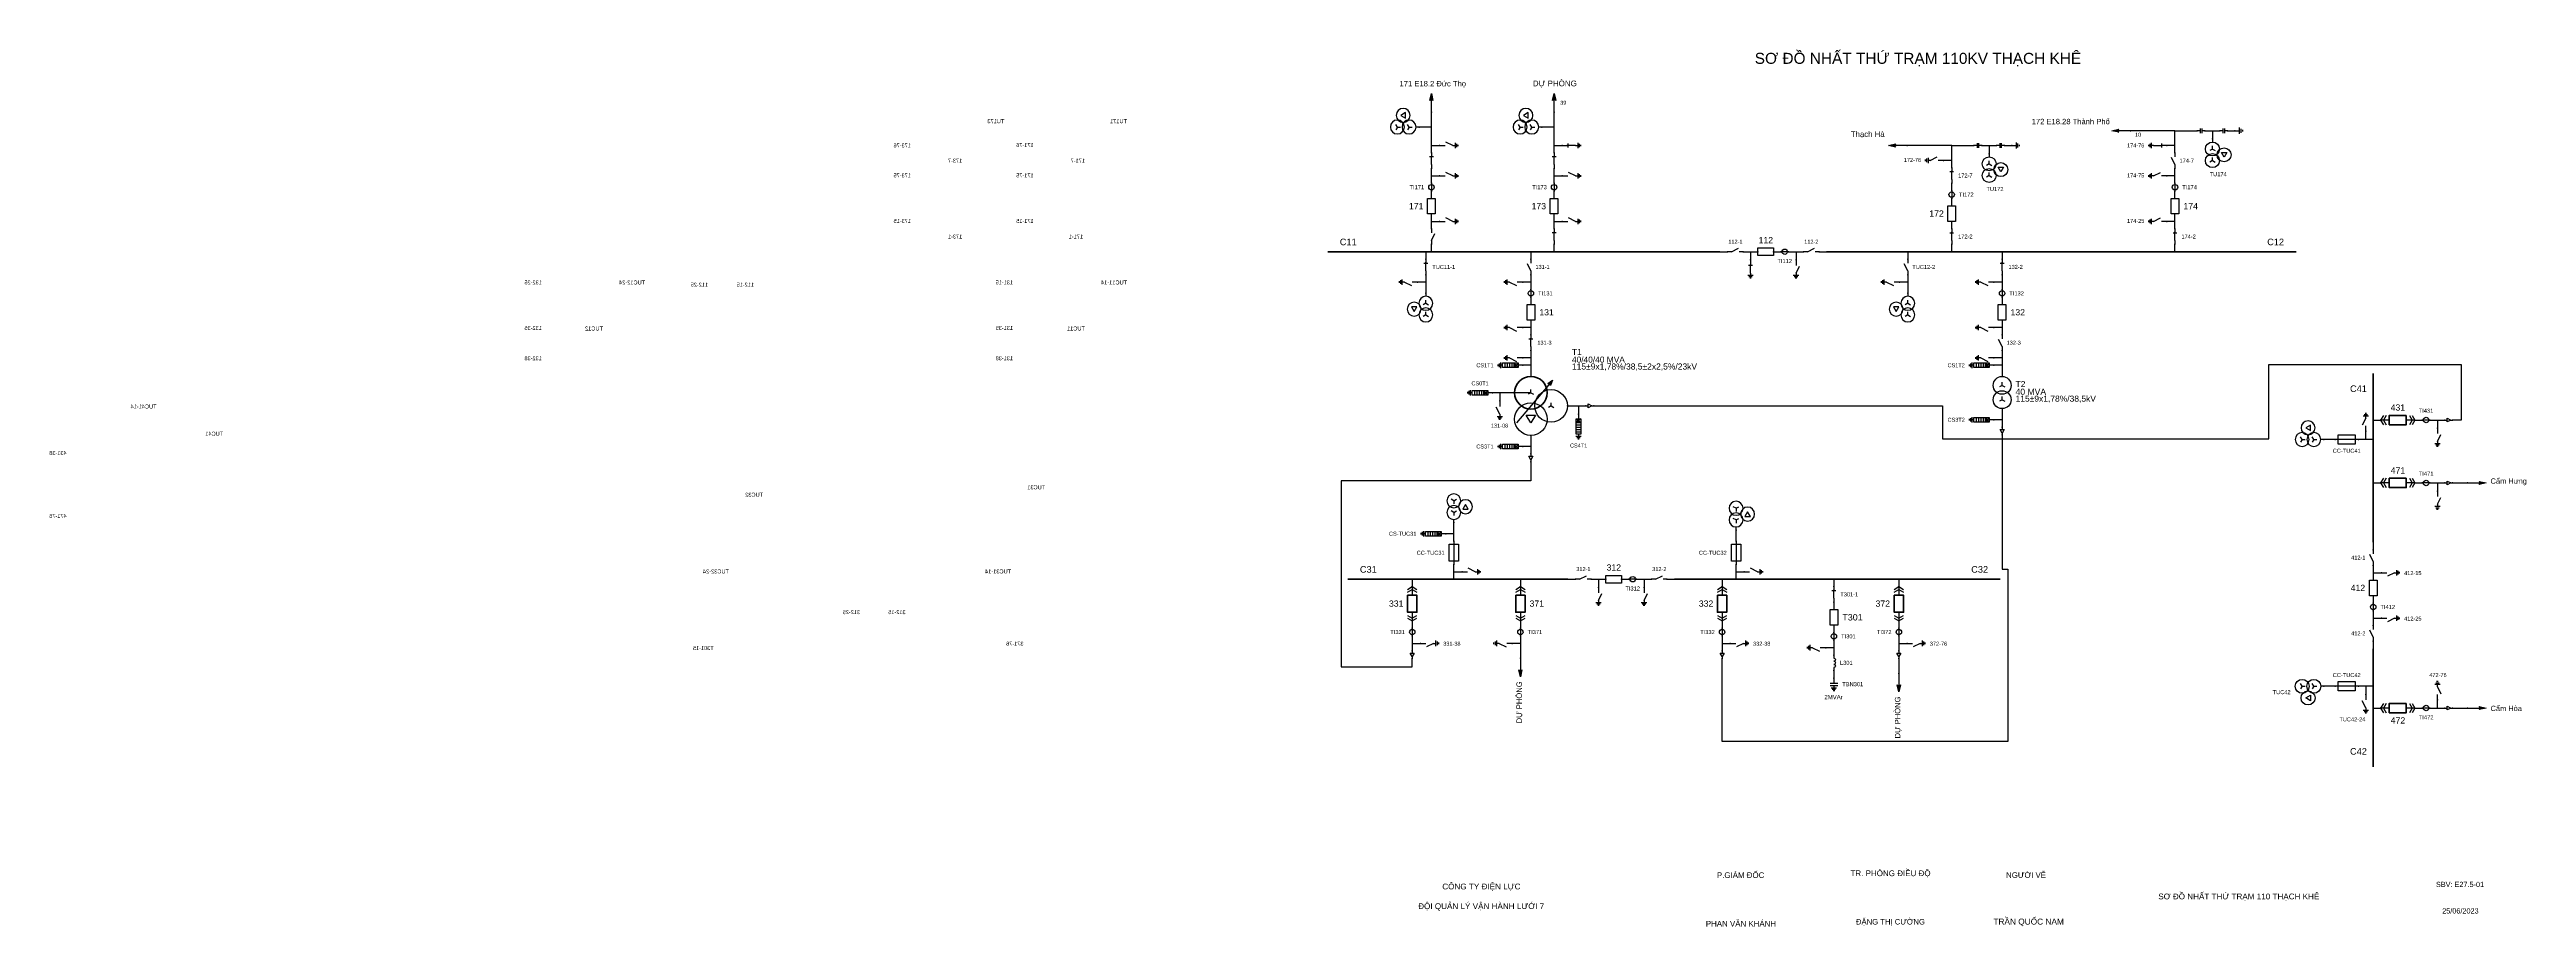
# Model space of a CAD drawing. Header units: millimetres. Extents: x -386 to 411, y 7 to 290.
import ezdxf

# ---------------------------------------------------------------- set-up
doc = ezdxf.new("R2010")
doc.units = ezdxf.units.MM
for name, color, linetype, lineweight in [('BUSBAR_110KV', 1, 'Continuous', 50), ('BUSBAR_22KV', 5, 'Continuous', 50), ('BUSBAR_35KV', 30, 'Continuous', 50), ('GROUND', 3, 'Continuous', 25), ('HV_110KV', 1, 'Continuous', 25), ('MV_22KV', 5, 'Continuous', 25), ('MV_35KV', 30, 'Continuous', 25)]:
    doc.layers.add(name, color=color, linetype=linetype, lineweight=lineweight)
doc.layers.add('SYM_PORTS', color=8, linetype='Continuous', plot=False)
doc.layers.add('TEXT', color=7, linetype='Continuous')
doc.styles.add('SLD_TEXT', font='arial.ttf')

# ---------------------------------------------------------------- blocks, each defined once
blk = doc.blocks.new('SYM_DISCONNECTOR_OPEN')
at = {"lineweight": 25}
for points in [[(0, -1.25), (-1.125, 1)], [(0, 2.5), (0, 1.25)], [(0, -1.25), (0, -2.5)]]:
    blk.add_lwpolyline(points, dxfattribs=at)
at = {"layer": 'SYM_PORTS'}
for p in [(0, 2.5), (0, -2.5)]:
    blk.add_point(p, dxfattribs=at)
blk.add_attdef('DEVICE_CODE', (1, -0.5), '', height=2)
blk = doc.blocks.new('SYM_EARTHING_SWITCH_OPEN')
at = {"lineweight": 25}
for points in [[(0, -1.25), (-1.125, 1)], [(0, 3), (0, 1.25)], [(-0.875, -2), (0.875, -2)], [(-0.5625, -2.4375), (0.5625, -2.4375)], [(-0.25, -2.875), (0.25, -2.875)], [(0, -1.25), (0, -2)]]:
    blk.add_lwpolyline(points, dxfattribs=at)
at = {"layer": 'SYM_PORTS'}
blk.add_point((0, 3), dxfattribs=at)
blk.add_attdef('DEVICE_CODE', (1.875, 0), '', height=2)
blk = doc.blocks.new('SYM_CIRCUIT_BREAKER')
at = {"lineweight": 25}
blk.add_lwpolyline([(-1.25, 2.5), (1.25, 2.5), (1.25, -2.5), (-1.25, -2.5)], close=True, dxfattribs=at)
at = {"layer": 'SYM_PORTS'}
for p in [(0, 2.5), (0, -2.5)]:
    blk.add_point(p, dxfattribs=at)
blk.add_attdef('DEVICE_CODE', (2.25, -0.5), '', height=2)
at = {"flags": 1}
blk.add_attdef('RATING', (2.25, -3.5), '', height=2, dxfattribs=at)
blk = doc.blocks.new('SYM_CURRENT_TRANSFORMER')
at = {"lineweight": 25}
blk.add_lwpolyline([(0, 1.25), (0, -1.25)], dxfattribs=at)
blk.add_circle((0, 0), 0.875, dxfattribs=at)
at = {"layer": 'SYM_PORTS'}
for p in [(0, 1.25), (0, -1.25)]:
    blk.add_point(p, dxfattribs=at)
blk.add_attdef('DEVICE_CODE', (1.875, -1.75), '', height=2)
at = {"flags": 1}
blk.add_attdef('RATIO', (1.875, -4.75), '', height=2, dxfattribs=at)
blk = doc.blocks.new('SYM_DISCONNECTOR_CLOSED')
at = {"lineweight": 25}
for points in [[(-0.625, 1.25), (0.625, 1.25)], [(0, 2.5), (0, 1.25)], [(0, -1.25), (0, 1.5)], [(0, -1.25), (0, -2.5)]]:
    blk.add_lwpolyline(points, dxfattribs=at)
at = {"layer": 'SYM_PORTS'}
for p in [(0, 2.5), (0, -2.5)]:
    blk.add_point(p, dxfattribs=at)
blk.add_attdef('DEVICE_CODE', (1.625, -0.5), '', height=2)
blk = doc.blocks.new('SYM_VOLTAGE_TRANSFORMER')
at = {"lineweight": 25}
for points in [[(0, 1.375), (-0.8625, 0.875)], [(0, 4.625), (0, 3.625)], [(0, 1.375), (0, 2.375)], [(0, 1.375), (0.8625, 0.875)], [(0, -2.375), (-0.8625, -2.875)], [(0, -2.375), (0, -1.375)], [(0, -2.375), (0.8625, -2.875)]]:
    blk.add_lwpolyline(points, dxfattribs=at)
blk.add_lwpolyline([(2.875, 0.25), (4.625, 0.25), (3.75, -1.25)], close=True, dxfattribs=at)
for centre in [(0, 1.375), (3.75, -0.5), (0, -2.375)]:
    blk.add_circle(centre, 2.25, dxfattribs=at)
at = {"layer": 'SYM_PORTS'}
blk.add_point((0, 4.625), dxfattribs=at)
blk.add_attdef('DEVICE_CODE', (7, 1.625), '', height=2)
at = {"flags": 1}
blk.add_attdef('RATIO', (7, -1.375), '', height=2, dxfattribs=at)
blk = doc.blocks.new('SYM_LINE_FEEDER_ARROW')
blk.add_hatch(color=7).paths.add_polyline_path([(0, -3), (-0.5, -0.75), (0, -1.25), (0.5, -0.75)])
at = {"lineweight": 25}
blk.add_lwpolyline([(0, 3), (0, -1.25)], dxfattribs=at)
blk.add_lwpolyline([(0, -3), (-0.5, -0.75), (0, -1.25), (0.5, -0.75)], close=True, dxfattribs=at)
at = {"layer": 'SYM_PORTS'}
blk.add_point((0, 3), dxfattribs=at)
blk.add_attdef('LINE_NAME', (1.5, 0), '', height=2)
blk = doc.blocks.new('SYM_EARTHING_SWITCH_CLOSED')
at = {"lineweight": 25}
for points in [[(-0.625, 1.25), (0.625, 1.25)], [(0, 3), (0, 1.25)], [(0, -1.25), (0, 1.5)], [(-0.875, -2), (0.875, -2)], [(-0.5625, -2.4375), (0.5625, -2.4375)], [(-0.25, -2.875), (0.25, -2.875)], [(0, -1.25), (0, -2)]]:
    blk.add_lwpolyline(points, dxfattribs=at)
at = {"layer": 'SYM_PORTS'}
blk.add_point((0, 3), dxfattribs=at)
blk.add_attdef('DEVICE_CODE', (1.875, 0), '', height=2)
blk = doc.blocks.new('SYM_SURGE_ARRESTER')
at = {"lineweight": 25}
for points in [[(-0.75, 2.5), (0.75, 2.5), (0.75, 1.25), (-0.75, 1.25)], [(-0.75, 1.25), (0.75, 1.25), (0.75, -2.5), (-0.75, -2.5)]]:
    blk.add_lwpolyline(points, close=True, dxfattribs=at)
for points in [[(-0.75, 2.5), (0.75, 1.25)], [(0.75, 2.5), (-0.75, 1.25)], [(-0.75, 0.5), (0.75, 0.5)], [(0, 4), (0, 2.5)], [(-0.875, -3.125), (0.875, -3.125)], [(-0.75, -0.25), (0.75, -0.25)], [(-0.75, -1), (0.75, -1)], [(-0.75, -1.75), (0.75, -1.75)], [(-0.5625, -3.5625), (0.5625, -3.5625)], [(-0.25, -4), (0.25, -4)], [(0, -2.5), (0, -3.125)]]:
    blk.add_lwpolyline(points, dxfattribs=at)
at = {"layer": 'SYM_PORTS'}
blk.add_point((0, 4), dxfattribs=at)
blk.add_attdef('DEVICE_CODE', (1.875, 1), '', height=2)
blk = doc.blocks.new('SYM_TRANSFORMER_3W')
blk.add_hatch(color=7).paths.add_polyline_path([(3.75, 8.25), (3.0125, 6.575), (2.2375, 7.225)])
at = {"lineweight": 25}
for points in [[(3.75, 8.25), (3.0125, 6.575), (2.2375, 7.225)], [(-4.75, -3), (-1.75, -3), (-3.25, -5.5)]]:
    blk.add_lwpolyline(points, close=True, dxfattribs=at)
for points in [[(-3.25, 4.25), (-8.5, 4.25)], [(-7.75, -5.5), (3.0125, 7.35)], [(-3.25, 4.25), (-4.1125, 3.75)], [(-3.25, 4.25), (-3.25, 5.25)], [(-3.25, 4.25), (-2.3875, 3.75)], [(3.25, 0), (2.3875, -0.5)], [(3.25, 0), (3.25, 1)], [(3.25, 0), (4.1125, -0.5)]]:
    blk.add_lwpolyline(points, dxfattribs=at)
at = {"lineweight": 50}
blk.add_circle((-3.25, 4.25), 5.25, dxfattribs=at)
at = {"lineweight": 25}
for centre in [(-3.25, -4.25), (3.25, 0)]:
    blk.add_circle(centre, 5.25, dxfattribs=at)
at = {"layer": 'SYM_PORTS'}
for p in [(-3.25, 9.5), (-8.5, 4.25), (8.5, 0), (-3.25, -9.5)]:
    blk.add_point(p, dxfattribs=at)
blk.add_attdef('DEVICE_CODE', (9.5, 6.5), '', height=2)
at = {"flags": 1}
for tag, p in [('VOLTAGE_RATIO', (9.5, 0.5)), ('POWER', (9.5, 3.5))]:
    blk.add_attdef(tag, p, '', height=2, dxfattribs=at)
blk = doc.blocks.new('SYM_CABLE_TERMINATION')
at = {"lineweight": 25}
blk.add_lwpolyline([(-0.625, 0.5), (0.625, 0.5), (0, -0.625)], close=True, dxfattribs=at)
for points in [[(0, 1.25), (0, 0.5)], [(0, -0.625), (0, -1.25)]]:
    blk.add_lwpolyline(points, dxfattribs=at)
at = {"layer": 'SYM_PORTS'}
for p in [(0, 1.25), (0, -1.25)]:
    blk.add_point(p, dxfattribs=at)
blk = doc.blocks.new('SYM_COUPLING_CAPACITOR')
at = {"lineweight": 25}
for points in [[(-0.75, 0.25), (0.75, 0.25)], [(0, 1.25), (0, 0.25)], [(-0.75, -0.25), (0.75, -0.25)], [(0, -0.25), (0, -1.25)]]:
    blk.add_lwpolyline(points, dxfattribs=at)
at = {"layer": 'SYM_PORTS'}
for p in [(0, 1.25), (0, -1.25)]:
    blk.add_point(p, dxfattribs=at)
blk.add_attdef('DEVICE_CODE', (1.75, -1.75), '', height=2)
blk = doc.blocks.new('SYM_GROUND_SYMBOL')
at = {"lineweight": 25}
for points in [[(0, 1.25), (0, -0.25)], [(-1, -0.25), (1, -0.25)], [(-0.625, -0.75), (0.625, -0.75)], [(-0.25, -1.25), (0.25, -1.25)]]:
    blk.add_lwpolyline(points, dxfattribs=at)
at = {"layer": 'SYM_PORTS'}
blk.add_point((0, 1.25), dxfattribs=at)
blk = doc.blocks.new('SYM_TRANSFORMER_2W')
at = {"lineweight": 25}
for points in [[(0, 2.3125), (-0.8625, 1.8125)], [(0, 2.3125), (0, 3.3125)], [(0, 2.3125), (0.8625, 1.8125)], [(0, -2.3125), (-0.8625, -2.8125)], [(0, -2.3125), (0, -1.3125)], [(0, -2.3125), (0.8625, -2.8125)]]:
    blk.add_lwpolyline(points, dxfattribs=at)
for centre in [(0, 2.3125), (0, -2.3125)]:
    blk.add_circle(centre, 2.875, dxfattribs=at)
at = {"layer": 'SYM_PORTS'}
for p in [(0, 5.1875), (0, -5.1875)]:
    blk.add_point(p, dxfattribs=at)
blk.add_attdef('DEVICE_CODE', (3.875, 2.1875), '', height=2)
at = {"flags": 1}
for tag, p in [('POWER', (3.875, -0.8125)), ('VOLTAGE_RATIO', (3.875, -3.8125))]:
    blk.add_attdef(tag, p, '', height=2, dxfattribs=at)
blk = doc.blocks.new('SYM_DRAWOUT_BREAKER')
at = {"lineweight": 25}
for points in [[(-1.5, 4.625), (0, 5.5), (1.5, 4.625)], [(-1.5, 3.75), (0, 4.625), (1.5, 3.75)], [(0, 5.5), (0, 2.75)], [(-1.5, -3.75), (0, -4.625), (1.5, -3.75)], [(-1.5, -4.625), (0, -5.5), (1.5, -4.625)], [(0, -2.75), (0, -5.5)]]:
    blk.add_lwpolyline(points, dxfattribs=at)
at = {"lineweight": 35}
blk.add_lwpolyline([(-1.5, 2.75), (1.5, 2.75), (1.5, -2.75), (-1.5, -2.75)], close=True, dxfattribs=at)
at = {"layer": 'SYM_PORTS'}
for p in [(0, 5.5), (0, -5.5)]:
    blk.add_point(p, dxfattribs=at)
blk.add_attdef('DEVICE_CODE', (2.5, 2.5), '', height=2)
at = {"flags": 1}
blk.add_attdef('RATING', (2.5, -0.5), '', height=2, dxfattribs=at)
blk = doc.blocks.new('SYM_FUSE_DISCONNECTOR')
at = {"lineweight": 25}
blk.add_lwpolyline([(-1.5, 2.75), (1.5, 2.75), (1.5, -2.75), (-1.5, -2.75)], close=True, dxfattribs=at)
blk.add_lwpolyline([(0, 3.75), (0, -3.75)], dxfattribs=at)
at = {"layer": 'SYM_PORTS'}
for p in [(0, 3.75), (0, -3.75)]:
    blk.add_point(p, dxfattribs=at)
blk.add_attdef('DEVICE_CODE', (2.5, 0.75), '', height=2)
at = {"flags": 1}
blk.add_attdef('RATING', (2.5, -2.25), '', height=2, dxfattribs=at)
blk = doc.blocks.new('SYM_SHUNT_REACTOR')
at = {"lineweight": 25}
for points in [[(0, 2.5), (0, 1.5)], [(0, 1.5), (0.25, 1.4325), (0.4325, 1.25), (0.5, 1), (0.4325, 0.75), (0.25, 0.5675), (0, 0.5), (0.25, 0.4325), (0.4325, 0.25), (0.5, 0), (0.4325, -0.25), (0.25, -0.4325), (0, -0.5), (0.25, -0.5675), (0.4325, -0.75), (0.5, -1), (0.4325, -1.25), (0.25, -1.4325), (0, -1.5)], [(0, -1.5), (0, -2.5)]]:
    blk.add_lwpolyline(points, dxfattribs=at)
at = {"layer": 'SYM_PORTS'}
for p in [(0, 2.5), (0, -2.5)]:
    blk.add_point(p, dxfattribs=at)
blk.add_attdef('DEVICE_CODE', (1.5, -0.5), '', height=2)
at = {"flags": 1}
blk.add_attdef('RATING', (1.5, -3.5), '', height=2, dxfattribs=at)
blk = doc.blocks.new('SYM_SHUNT_CAPACITOR')
at = {"lineweight": 25}
for points in [[(-1.25, 0.375), (1.25, 0.375)], [(0, 2), (0, 0.375)], [(-1.25, -0.375), (1.25, -0.375)], [(-0.875, -1.125), (0.875, -1.125)], [(-0.5625, -1.5625), (0.5625, -1.5625)], [(-0.25, -2), (0.25, -2)], [(0, -0.375), (0, -1.125)]]:
    blk.add_lwpolyline(points, dxfattribs=at)
at = {"layer": 'SYM_PORTS'}
blk.add_point((0, 2), dxfattribs=at)
blk.add_attdef('DEVICE_CODE', (2.25, -1), '', height=2)
at = {"flags": 1}
blk.add_attdef('RATING', (2.25, -4), '', height=2, dxfattribs=at)

msp = doc.modelspace()

# ---------------------------------------------------------------- linework, layer by layer
at = {"layer": 'BUSBAR_110KV', "const_width": 0.582}
for points in [[(25.62, 224.83), (151.96, 224.83)], [(186.16, 224.83), (337.38, 224.83)]]:
    msp.add_lwpolyline(points, dxfattribs=at)
at = {"layer": 'BUSBAR_22KV', "const_width": 0.582}
for points in [[(362.15, 185.7), (362.15, 131.19)], [(362.15, 96.98), (362.15, 58.81)]]:
    msp.add_lwpolyline(points, dxfattribs=at)
at = {"layer": 'BUSBAR_35KV', "const_width": 0.582}
for points in [[(32.09, 119.33), (103.03, 119.33)], [(137.24, 119.33), (242.13, 119.33)]]:
    msp.add_lwpolyline(points, dxfattribs=at)
at = {"layer": 'GROUND'}
for points in [[(315.28, 263.81), (317.66, 263.81)], [(243.43, 259.04), (245.81, 259.04)]]:
    msp.add_lwpolyline(points, dxfattribs=at)
at = {"layer": 'HV_110KV'}
for points in [[(59.04, 265.01), (55.09, 265.01)], [(59.04, 265.01), (59.04, 269.78)], [(59.04, 259.04), (59.04, 265.01)], [(98.53, 265.01), (94.58, 265.01)], [(98.53, 265.01), (98.53, 269.78)], [(98.53, 259.04), (98.53, 265.01)], [(298.34, 263.81), (284.02, 263.81)], [(298.34, 259.04), (298.34, 263.81)], [(298.34, 263.81), (305.5, 263.81)], [(308, 263.81), (310.39, 263.81)], [(310.39, 263.81), (310.39, 261.18)], [(310.39, 263.81), (312.78, 263.81)], [(59.04, 256.65), (59.04, 259.04)], [(59.04, 259.04), (61.67, 259.04)], [(98.53, 256.65), (98.53, 259.04)], [(98.53, 259.04), (101.16, 259.04)], [(226.49, 259.04), (212.17, 259.04)], [(226.49, 254.26), (226.49, 259.04)], [(226.49, 259.04), (233.65, 259.04)], [(236.15, 259.04), (238.54, 259.04)], [(238.54, 259.04), (238.54, 256.41)], [(238.54, 259.04), (240.93, 259.04)], [(298.34, 259.04), (295.71, 259.04)], [(298.34, 256.65), (298.34, 259.04)], [(59.04, 249.26), (59.04, 251.65)], [(59.04, 246.88), (59.04, 249.26)], [(59.04, 249.26), (61.67, 249.26)], [(98.53, 249.26), (98.53, 251.65)], [(98.53, 246.88), (98.53, 249.26)], [(98.53, 249.26), (101.16, 249.26)], [(226.49, 254.26), (223.86, 254.26)], [(226.49, 251.88), (226.49, 254.26)], [(298.34, 249.26), (295.71, 249.26)], [(298.34, 249.26), (298.34, 251.65)], [(298.34, 246.88), (298.34, 249.26)], [(59.04, 241.99), (59.04, 244.38)], [(98.53, 241.99), (98.53, 244.38)], [(226.49, 244.49), (226.49, 246.88)], [(226.49, 239.6), (226.49, 241.99)], [(298.34, 241.99), (298.34, 244.38)], [(59.04, 234.6), (59.04, 236.99)], [(59.04, 232.22), (59.04, 234.6)], [(59.04, 234.6), (61.67, 234.6)], [(98.53, 234.6), (98.53, 236.99)], [(98.53, 232.22), (98.53, 234.6)], [(98.53, 234.6), (101.16, 234.6)], [(226.49, 232.22), (226.49, 234.6)], [(298.34, 234.6), (295.71, 234.6)], [(298.34, 234.6), (298.34, 236.99)], [(298.34, 232.22), (298.34, 234.6)], [(57.24, 224.83), (57.24, 222.44)], [(59.04, 224.83), (59.04, 227.22)], [(91.06, 224.83), (91.06, 222.44)], [(98.53, 224.83), (98.53, 227.22)], [(151.96, 224.83), (154.34, 224.83)], [(159.34, 224.83), (161.73, 224.83)], [(161.73, 224.83), (161.73, 222.2)], [(161.73, 224.83), (164.12, 224.83)], [(169.12, 224.83), (171.5, 224.83)], [(174, 224.83), (176.39, 224.83)], [(176.39, 224.83), (176.39, 222.2)], [(176.39, 224.83), (178.78, 224.83)], [(183.78, 224.83), (186.16, 224.83)], [(212.36, 224.83), (212.36, 222.44)], [(226.49, 224.83), (226.49, 227.22)], [(242.71, 224.83), (242.71, 222.44)], [(298.34, 224.83), (298.34, 227.22)], [(57.24, 217.44), (57.24, 215.06)], [(91.06, 217.44), (91.06, 215.06)], [(212.36, 217.44), (212.36, 215.06)], [(242.71, 217.44), (242.71, 215.06)], [(57.24, 215.06), (54.61, 215.06)], [(57.24, 215.06), (57.24, 211.48)], [(91.06, 215.06), (88.43, 215.06)], [(91.06, 215.06), (91.06, 212.67)], [(91.06, 210.17), (91.06, 207.78)], [(212.36, 215.06), (209.73, 215.06)], [(212.36, 215.06), (212.36, 211.48)], [(242.71, 215.06), (240.08, 215.06)], [(242.71, 215.06), (242.71, 212.67)], [(242.71, 210.17), (242.71, 207.78)], [(91.06, 200.4), (88.43, 200.4)], [(91.06, 202.78), (91.06, 200.4)], [(91.06, 200.4), (91.06, 198.01)], [(242.71, 200.4), (240.08, 200.4)], [(242.71, 202.78), (242.71, 200.4)], [(242.71, 200.4), (242.71, 198.01)], [(91.06, 193.01), (91.06, 190.62)], [(242.71, 193.01), (242.71, 190.62)], [(91.06, 190.62), (88.43, 190.62)], [(91.06, 188.24), (88.43, 188.24)], [(91.06, 190.62), (91.06, 188.24)], [(91.06, 188.24), (91.06, 184.66)], [(242.71, 190.62), (240.08, 190.62)], [(242.71, 188.24), (240.08, 188.24)], [(242.71, 190.62), (242.71, 188.24)], [(242.71, 188.24), (242.71, 184.66)], [(81.04, 179.41), (78.65, 179.41)], [(85.81, 179.41), (81.04, 179.41)], [(81.04, 179.41), (81.04, 176.77)]]:
    msp.add_lwpolyline(points, dxfattribs=at)
at = {"layer": 'MV_22KV'}
for points in [[(111.28, 175.16), (113.98, 175.16), (223.5, 175.16), (223.5, 164.53), (328.5, 164.53), (328.5, 188.53), (390.4, 188.53), (390.4, 170.61), (387.7, 170.61)], [(102.81, 175.16), (106.39, 175.16)], [(106.39, 175.16), (106.39, 172.52)], [(106.39, 175.16), (108.78, 175.16)], [(362.15, 170.61), (364.53, 170.61)], [(375.53, 170.61), (377.92, 170.61)], [(380.42, 170.61), (382.81, 170.61)], [(382.81, 170.61), (382.81, 167.98)], [(382.81, 170.61), (385.2, 170.61)], [(349.87, 164.35), (346.29, 164.35)], [(359.76, 164.35), (357.37, 164.35)], [(359.76, 164.35), (359.76, 166.98)], [(362.15, 164.35), (359.76, 164.35)], [(362.15, 150.34), (364.53, 150.34)], [(375.53, 150.34), (377.92, 150.34)], [(380.42, 150.34), (382.81, 150.34)], [(382.81, 150.34), (382.81, 147.71)], [(382.81, 150.34), (385.2, 150.34)], [(387.7, 150.34), (392.47, 150.34)], [(362.15, 131.19), (362.15, 128.8)], [(362.15, 123.8), (362.15, 121.42)], [(362.15, 121.42), (364.78, 121.42)], [(362.15, 121.42), (362.15, 119.03)], [(362.15, 114.03), (362.15, 111.64)], [(362.15, 109.14), (362.15, 106.76)], [(362.15, 106.76), (364.78, 106.76)], [(362.15, 106.76), (362.15, 104.37)], [(362.15, 99.37), (362.15, 96.98)], [(349.87, 84.83), (346.29, 84.83)], [(359.76, 84.83), (357.37, 84.83)], [(362.15, 84.83), (359.76, 84.83)], [(359.76, 84.83), (359.76, 82.2)], [(382.81, 77.83), (382.81, 80.46)], [(362.15, 77.83), (364.53, 77.83)], [(375.53, 77.83), (377.92, 77.83)], [(380.42, 77.83), (382.81, 77.83)], [(382.81, 77.83), (385.2, 77.83)], [(387.7, 77.83), (392.47, 77.83)]]:
    msp.add_lwpolyline(points, dxfattribs=at)
at = {"layer": 'MV_35KV'}
for points in [[(242.71, 170.7), (240.08, 170.7)], [(242.71, 174.28), (242.71, 170.7)], [(242.71, 170.7), (242.71, 168.31)], [(91.06, 162.08), (88.43, 162.08)], [(91.06, 165.66), (91.06, 162.08)], [(91.06, 162.08), (91.06, 159.69)], [(242.71, 165.81), (242.71, 163.11), (242.71, 122.53), (244.5, 122.53), (244.5, 67.03), (152.6, 67.03), (152.6, 91.08), (152.6, 93.78)], [(91.06, 157.19), (91.06, 154.49), (91.06, 151.03), (30, 151.03), (30, 91.08), (52.88, 91.08), (52.88, 93.78)], [(66.27, 133.99), (66.27, 137.57)], [(66.27, 133.99), (63.64, 133.99)], [(66.27, 131.6), (66.27, 133.99)], [(157.07, 131.6), (157.07, 135.18)], [(66.27, 121.72), (66.27, 124.1)], [(66.27, 119.33), (66.27, 121.72)], [(66.27, 121.72), (68.9, 121.72)], [(157.07, 121.72), (157.07, 124.1)], [(157.07, 119.33), (157.07, 121.72)], [(157.07, 121.72), (159.71, 121.72)], [(52.88, 119.33), (52.88, 116.94)], [(87.68, 119.33), (87.68, 116.94)], [(103.03, 119.33), (105.42, 119.33)], [(110.42, 119.33), (112.81, 119.33)], [(112.81, 119.33), (112.81, 116.7)], [(112.81, 119.33), (115.2, 119.33)], [(120.2, 119.33), (122.58, 119.33)], [(125.08, 119.33), (127.47, 119.33)], [(127.47, 119.33), (127.47, 116.7)], [(127.47, 119.33), (129.86, 119.33)], [(134.86, 119.33), (137.24, 119.33)], [(152.6, 119.33), (152.6, 116.94)], [(188.58, 119.33), (188.58, 116.94)], [(188.58, 111.94), (188.58, 109.56)], [(209.48, 119.33), (209.48, 116.94)], [(52.88, 105.94), (52.88, 103.56)], [(87.68, 105.94), (87.68, 103.56)], [(152.6, 105.94), (152.6, 103.56)], [(188.58, 104.56), (188.58, 102.17)], [(209.48, 105.94), (209.48, 103.56)], [(52.88, 101.06), (52.88, 98.67)], [(52.88, 98.67), (55.51, 98.67)], [(52.88, 98.67), (52.88, 96.28)], [(87.68, 98.67), (85.05, 98.67)], [(87.68, 101.06), (87.68, 98.67)], [(87.68, 98.67), (87.68, 93.9)], [(152.6, 101.06), (152.6, 98.67)], [(152.6, 98.67), (155.23, 98.67)], [(152.6, 98.67), (152.6, 96.28)], [(188.58, 97.28), (185.95, 97.28)], [(188.58, 99.67), (188.58, 97.28)], [(188.58, 97.28), (188.58, 94.9)], [(209.48, 101.06), (209.48, 98.67)], [(209.48, 98.67), (212.11, 98.67)], [(209.48, 98.67), (209.48, 96.28)], [(188.58, 89.9), (188.58, 87.51)], [(209.48, 93.78), (209.48, 89.01)]]:
    msp.add_lwpolyline(points, dxfattribs=at)

# ---------------------------------------------------------------- block references
at = {"layer": 'GROUND'}
for name, p, rotation in [('SYM_COUPLING_CAPACITOR', (314.03, 263.81), 270), ('SYM_GROUND_SYMBOL', (318.91, 263.81), 90), ('SYM_COUPLING_CAPACITOR', (242.18, 259.04), 270), ('SYM_GROUND_SYMBOL', (247.06, 259.04), 90)]:
    msp.add_blockref(name, p, dxfattribs=dict(at, rotation=rotation))
at = {"layer": 'HV_110KV'}
for name, p, rotation in [('SYM_LINE_FEEDER_ARROW', (59.04, 272.78), 180), ('SYM_LINE_FEEDER_ARROW', (98.53, 272.78), 180), ('SYM_LINE_FEEDER_ARROW', (281.02, 263.81), 270), ('SYM_COUPLING_CAPACITOR', (306.75, 263.81), 270), ('SYM_LINE_FEEDER_ARROW', (209.17, 259.04), 270), ('SYM_COUPLING_CAPACITOR', (234.9, 259.04), 270)]:
    msp.add_blockref(name, p, dxfattribs=dict(at, rotation=rotation))
ref = msp.add_blockref('SYM_VOLTAGE_TRANSFORMER', (89.95, 265.01), dxfattribs=dict(at, xscale=-1, rotation=270))
ref.add_attrib('DEVICE_CODE', 'TU173', (78.4, 266.24), dxfattribs={"layer": 'TEXT', "extrusion": (0, 0, -1), "height": 1.307, "style": 'SLD_TEXT'})
ref = msp.add_blockref('SYM_VOLTAGE_TRANSFORMER', (50.46, 265.01), dxfattribs=dict(at, xscale=-1, rotation=270))
ref.add_attrib('DEVICE_CODE', 'TU171', (38.91, 266.24), dxfattribs={"layer": 'TEXT', "extrusion": (0, 0, -1), "height": 1.307, "style": 'SLD_TEXT'})
ref = msp.add_blockref('SYM_EARTHING_SWITCH_CLOSED', (104.16, 259.04), dxfattribs=dict(at, xscale=-1, rotation=90))
ref.add_attrib('DEVICE_CODE', '173-76', (108.49, 258.42), dxfattribs={"layer": 'TEXT', "extrusion": (0, 0, -1), "height": 1.282, "style": 'SLD_TEXT'})
ref = msp.add_blockref('SYM_DISCONNECTOR_CLOSED', (98.53, 254.15), dxfattribs=dict(at, xscale=-1))
ref.add_attrib('DEVICE_CODE', '173-7', (91.94, 253.53), dxfattribs={"layer": 'TEXT', "extrusion": (0, 0, -1), "height": 1.284, "style": 'SLD_TEXT'})
ref = msp.add_blockref('SYM_EARTHING_SWITCH_OPEN', (64.67, 259.04), dxfattribs=dict(at, xscale=-1, rotation=90))
ref.add_attrib('DEVICE_CODE', '171-76', (69, 258.54), dxfattribs={"layer": 'TEXT', "extrusion": (0, 0, -1), "height": 1.282, "style": 'SLD_TEXT'})
ref = msp.add_blockref('SYM_DISCONNECTOR_CLOSED', (59.04, 254.15), dxfattribs=dict(at, xscale=-1))
ref.add_attrib('DEVICE_CODE', '171-7', (52.45, 253.52), dxfattribs={"layer": 'TEXT', "extrusion": (0, 0, -1), "height": 1.295, "style": 'SLD_TEXT'})
ref = msp.add_blockref('SYM_EARTHING_SWITCH_OPEN', (220.86, 254.26), dxfattribs=dict(at, rotation=270))
ref.add_attrib('DEVICE_CODE', '172-76', (211.06, 253.77), dxfattribs={"layer": 'TEXT', "height": 1.282, "style": 'SLD_TEXT'})
ref = msp.add_blockref('SYM_VOLTAGE_TRANSFORMER', (238.54, 251.78), dxfattribs=at)
ref.add_attrib('DEVICE_CODE', 'TU172', (237.68, 244.39), dxfattribs={"layer": 'TEXT', "height": 1.307, "style": 'SLD_TEXT'})
ref = msp.add_blockref('SYM_EARTHING_SWITCH_CLOSED', (292.71, 259.04), dxfattribs=dict(at, rotation=270))
ref.add_attrib('DEVICE_CODE', '174-76', (282.91, 258.42), dxfattribs={"layer": 'TEXT', "height": 1.282, "style": 'SLD_TEXT'})
ref = msp.add_blockref('SYM_DISCONNECTOR_OPEN', (298.34, 254.15), dxfattribs=at)
ref.add_attrib('DEVICE_CODE', '174-7', (299.8, 253.52), dxfattribs={"layer": 'TEXT', "height": 1.295, "style": 'SLD_TEXT'})
ref = msp.add_blockref('SYM_VOLTAGE_TRANSFORMER', (310.39, 256.55), dxfattribs=at)
ref.add_attrib('DEVICE_CODE', 'TU174', (309.53, 249.16), dxfattribs={"layer": 'TEXT', "height": 1.307, "style": 'SLD_TEXT'})
ref = msp.add_blockref('SYM_EARTHING_SWITCH_OPEN', (104.16, 249.26), dxfattribs=dict(at, xscale=-1, rotation=90))
ref.add_attrib('DEVICE_CODE', '173-75', (108.49, 248.77), dxfattribs={"layer": 'TEXT', "extrusion": (0, 0, -1), "height": 1.282, "style": 'SLD_TEXT'})
ref = msp.add_blockref('SYM_EARTHING_SWITCH_OPEN', (64.67, 249.26), dxfattribs=dict(at, xscale=-1, rotation=90))
ref.add_attrib('DEVICE_CODE', '171-75', (69, 248.77), dxfattribs={"layer": 'TEXT', "extrusion": (0, 0, -1), "height": 1.282, "style": 'SLD_TEXT'})
ref = msp.add_blockref('SYM_DISCONNECTOR_CLOSED', (226.49, 249.38), dxfattribs=at)
ref.add_attrib('DEVICE_CODE', '172-7', (228.57, 248.74), dxfattribs={"layer": 'TEXT', "height": 1.295, "style": 'SLD_TEXT'})
ref = msp.add_blockref('SYM_EARTHING_SWITCH_OPEN', (292.71, 249.26), dxfattribs=dict(at, rotation=270))
ref.add_attrib('DEVICE_CODE', '174-75', (282.91, 248.77), dxfattribs={"layer": 'TEXT', "height": 1.282, "style": 'SLD_TEXT'})
ref = msp.add_blockref('SYM_CIRCUIT_BREAKER', (59.04, 239.49), dxfattribs=at)
ref.add_attrib('DEVICE_CODE', '171', (51.79, 238.51), dxfattribs={"layer": 'TEXT', "height": 2.015, "style": 'SLD_TEXT'})
ref = msp.add_blockref('SYM_CURRENT_TRANSFORMER', (59.04, 245.63), dxfattribs=at)
ref.add_attrib('DEVICE_CODE', 'TI171', (51.98, 244.96), dxfattribs={"layer": 'TEXT', "height": 1.325, "style": 'SLD_TEXT'})
ref = msp.add_blockref('SYM_CIRCUIT_BREAKER', (98.53, 239.49), dxfattribs=at)
ref.add_attrib('DEVICE_CODE', '173', (91.28, 238.53), dxfattribs={"layer": 'TEXT', "height": 1.998, "style": 'SLD_TEXT'})
ref = msp.add_blockref('SYM_CURRENT_TRANSFORMER', (98.53, 245.63), dxfattribs=at)
ref.add_attrib('DEVICE_CODE', 'TI173', (91.48, 244.97), dxfattribs={"layer": 'TEXT', "height": 1.314, "style": 'SLD_TEXT'})
ref = msp.add_blockref('SYM_CIRCUIT_BREAKER', (226.49, 237.1), dxfattribs=at)
ref.add_attrib('DEVICE_CODE', '172', (219.25, 236.13), dxfattribs={"layer": 'TEXT', "height": 2.015, "style": 'SLD_TEXT'})
ref = msp.add_blockref('SYM_CURRENT_TRANSFORMER', (226.49, 243.24), dxfattribs=at)
ref.add_attrib('DEVICE_CODE', 'TI172', (228.82, 242.58), dxfattribs={"layer": 'TEXT', "height": 1.325, "style": 'SLD_TEXT'})
ref = msp.add_blockref('SYM_CIRCUIT_BREAKER', (298.34, 239.49), dxfattribs=at)
ref.add_attrib('DEVICE_CODE', '174', (301.05, 238.51), dxfattribs={"layer": 'TEXT', "height": 2.015, "style": 'SLD_TEXT'})
ref = msp.add_blockref('SYM_CURRENT_TRANSFORMER', (298.34, 245.63), dxfattribs=at)
ref.add_attrib('DEVICE_CODE', 'TI174', (300.67, 244.96), dxfattribs={"layer": 'TEXT', "height": 1.325, "style": 'SLD_TEXT'})
ref = msp.add_blockref('SYM_EARTHING_SWITCH_OPEN', (104.16, 234.6), dxfattribs=dict(at, xscale=-1, rotation=90))
ref.add_attrib('DEVICE_CODE', '173-15', (108.49, 234.11), dxfattribs={"layer": 'TEXT', "extrusion": (0, 0, -1), "height": 1.282, "style": 'SLD_TEXT'})
ref = msp.add_blockref('SYM_DISCONNECTOR_CLOSED', (98.53, 229.72), dxfattribs=dict(at, xscale=-1))
ref.add_attrib('DEVICE_CODE', '173-1', (91.94, 229.09), dxfattribs={"layer": 'TEXT', "extrusion": (0, 0, -1), "height": 1.284, "style": 'SLD_TEXT'})
ref = msp.add_blockref('SYM_EARTHING_SWITCH_OPEN', (64.67, 234.6), dxfattribs=dict(at, xscale=-1, rotation=90))
ref.add_attrib('DEVICE_CODE', '171-15', (69, 234.11), dxfattribs={"layer": 'TEXT', "extrusion": (0, 0, -1), "height": 1.282, "style": 'SLD_TEXT'})
ref = msp.add_blockref('SYM_DISCONNECTOR_OPEN', (59.04, 229.72), dxfattribs=dict(at, xscale=-1))
ref.add_attrib('DEVICE_CODE', '171-1', (53.07, 229.08), dxfattribs={"layer": 'TEXT', "extrusion": (0, 0, -1), "height": 1.295, "style": 'SLD_TEXT'})
ref = msp.add_blockref('SYM_DISCONNECTOR_CLOSED', (226.49, 229.72), dxfattribs=at)
ref.add_attrib('DEVICE_CODE', '172-2', (228.57, 229.08), dxfattribs={"layer": 'TEXT', "height": 1.295, "style": 'SLD_TEXT'})
ref = msp.add_blockref('SYM_EARTHING_SWITCH_OPEN', (292.71, 234.6), dxfattribs=dict(at, rotation=270))
ref.add_attrib('DEVICE_CODE', '174-25', (282.91, 234.11), dxfattribs={"layer": 'TEXT', "height": 1.282, "style": 'SLD_TEXT'})
ref = msp.add_blockref('SYM_DISCONNECTOR_CLOSED', (298.34, 229.72), dxfattribs=at)
ref.add_attrib('DEVICE_CODE', '174-2', (300.42, 229.08), dxfattribs={"layer": 'TEXT', "height": 1.295, "style": 'SLD_TEXT'})
ref = msp.add_blockref('SYM_DISCONNECTOR_OPEN', (156.84, 224.83), dxfattribs=dict(at, rotation=270))
ref.add_attrib('DEVICE_CODE', '112-1', (154.59, 227.43), dxfattribs={"layer": 'TEXT', "height": 1.281, "style": 'SLD_TEXT'})
ref = msp.add_blockref('SYM_CIRCUIT_BREAKER', (166.62, 224.83), dxfattribs=dict(at, rotation=270))
ref.add_attrib('DEVICE_CODE', '112', (164.35, 227.58), dxfattribs={"layer": 'TEXT', "height": 1.994, "style": 'SLD_TEXT'})
ref = msp.add_blockref('SYM_CURRENT_TRANSFORMER', (172.75, 224.83), dxfattribs=dict(at, rotation=270))
ref.add_attrib('DEVICE_CODE', 'TI112', (170.39, 221.18), dxfattribs={"layer": 'TEXT', "height": 1.311, "style": 'SLD_TEXT'})
ref = msp.add_blockref('SYM_DISCONNECTOR_OPEN', (181.28, 224.83), dxfattribs=dict(at, rotation=270))
ref.add_attrib('DEVICE_CODE', '112-2', (179.02, 227.43), dxfattribs={"layer": 'TEXT', "height": 1.281, "style": 'SLD_TEXT'})
ref = msp.add_blockref('SYM_EARTHING_SWITCH_OPEN', (237.08, 215.06), dxfattribs=dict(at, xscale=-1, rotation=270))
ref.add_attrib('DEVICE_CODE', '132-25', (227.28, 214.31), dxfattribs={"layer": 'TEXT', "extrusion": (0, 0, -1), "height": 1.28, "style": 'SLD_TEXT'})
ref = msp.add_blockref('SYM_EARTHING_SWITCH_OPEN', (206.73, 215.06), dxfattribs=dict(at, xscale=-1, rotation=270))
ref.add_attrib('DEVICE_CODE', 'TUC12-24', (194.02, 214.28), dxfattribs={"layer": 'TEXT', "extrusion": (0, 0, -1), "height": 1.298, "style": 'SLD_TEXT'})
ref = msp.add_blockref('SYM_EARTHING_SWITCH_OPEN', (176.39, 219.2), dxfattribs=dict(at, xscale=-1))
ref.add_attrib('DEVICE_CODE', '112-25', (173.78, 213.58), dxfattribs={"layer": 'TEXT', "extrusion": (0, 0, -1), "height": 1.28, "style": 'SLD_TEXT'})
ref = msp.add_blockref('SYM_EARTHING_SWITCH_CLOSED', (161.73, 219.2), dxfattribs=dict(at, xscale=-1))
ref.add_attrib('DEVICE_CODE', '112-15', (158.99, 213.58), dxfattribs={"layer": 'TEXT', "extrusion": (0, 0, -1), "height": 1.28, "style": 'SLD_TEXT'})
ref = msp.add_blockref('SYM_EARTHING_SWITCH_OPEN', (85.43, 215.06), dxfattribs=dict(at, xscale=-1, rotation=270))
ref.add_attrib('DEVICE_CODE', '131-15', (75.63, 214.31), dxfattribs={"layer": 'TEXT', "extrusion": (0, 0, -1), "height": 1.28, "style": 'SLD_TEXT'})
ref = msp.add_blockref('SYM_EARTHING_SWITCH_OPEN', (51.61, 215.06), dxfattribs=dict(at, xscale=-1, rotation=270))
ref.add_attrib('DEVICE_CODE', 'TUC11-14', (38.91, 214.28), dxfattribs={"layer": 'TEXT', "extrusion": (0, 0, -1), "height": 1.298, "style": 'SLD_TEXT'})
ref = msp.add_blockref('SYM_DISCONNECTOR_CLOSED', (57.24, 219.94), dxfattribs=at)
ref.add_attrib('DEVICE_CODE', 'TUC11-1', (59.32, 219.29), dxfattribs={"layer": 'TEXT', "height": 1.301, "style": 'SLD_TEXT'})
ref = msp.add_blockref('SYM_DISCONNECTOR_OPEN', (91.06, 219.94), dxfattribs=at)
ref.add_attrib('DEVICE_CODE', '131-1', (92.52, 219.32), dxfattribs={"layer": 'TEXT', "height": 1.281, "style": 'SLD_TEXT'})
ref = msp.add_blockref('SYM_DISCONNECTOR_OPEN', (212.36, 219.94), dxfattribs=at)
ref.add_attrib('DEVICE_CODE', 'TUC12-2', (213.81, 219.29), dxfattribs={"layer": 'TEXT', "height": 1.301, "style": 'SLD_TEXT'})
ref = msp.add_blockref('SYM_DISCONNECTOR_CLOSED', (242.71, 219.94), dxfattribs=at)
ref.add_attrib('DEVICE_CODE', '132-2', (244.79, 219.32), dxfattribs={"layer": 'TEXT', "height": 1.281, "style": 'SLD_TEXT'})
ref = msp.add_blockref('SYM_VOLTAGE_TRANSFORMER', (212.36, 206.85), dxfattribs=dict(at, xscale=-1))
ref.add_attrib('DEVICE_CODE', 'TUC12', (207.58, 199.45), dxfattribs={"layer": 'TEXT', "extrusion": (0, 0, -1), "height": 1.303, "style": 'SLD_TEXT'})
ref = msp.add_blockref('SYM_VOLTAGE_TRANSFORMER', (57.24, 206.85), dxfattribs=dict(at, xscale=-1))
ref.add_attrib('DEVICE_CODE', 'TUC11', (52.47, 199.45), dxfattribs={"layer": 'TEXT', "extrusion": (0, 0, -1), "height": 1.303, "style": 'SLD_TEXT'})
ref = msp.add_blockref('SYM_CIRCUIT_BREAKER', (91.06, 205.28), dxfattribs=at)
ref.add_attrib('DEVICE_CODE', '131', (93.77, 204.32), dxfattribs={"layer": 'TEXT', "height": 1.998, "style": 'SLD_TEXT'})
ref = msp.add_blockref('SYM_CURRENT_TRANSFORMER', (91.06, 211.42), dxfattribs=at)
ref.add_attrib('DEVICE_CODE', 'TI131', (93.39, 210.77), dxfattribs={"layer": 'TEXT', "height": 1.311, "style": 'SLD_TEXT'})
ref = msp.add_blockref('SYM_CIRCUIT_BREAKER', (242.71, 205.28), dxfattribs=at)
ref.add_attrib('DEVICE_CODE', '132', (245.42, 204.32), dxfattribs={"layer": 'TEXT', "height": 1.998, "style": 'SLD_TEXT'})
ref = msp.add_blockref('SYM_CURRENT_TRANSFORMER', (242.71, 211.42), dxfattribs=at)
ref.add_attrib('DEVICE_CODE', 'TI132', (245.04, 210.77), dxfattribs={"layer": 'TEXT', "height": 1.311, "style": 'SLD_TEXT'})
ref = msp.add_blockref('SYM_EARTHING_SWITCH_OPEN', (237.08, 200.4), dxfattribs=dict(at, xscale=-1, rotation=270))
ref.add_attrib('DEVICE_CODE', '132-35', (227.28, 199.65), dxfattribs={"layer": 'TEXT', "extrusion": (0, 0, -1), "height": 1.28, "style": 'SLD_TEXT'})
ref = msp.add_blockref('SYM_EARTHING_SWITCH_OPEN', (85.43, 200.4), dxfattribs=dict(at, xscale=-1, rotation=270))
ref.add_attrib('DEVICE_CODE', '131-35', (75.63, 199.65), dxfattribs={"layer": 'TEXT', "extrusion": (0, 0, -1), "height": 1.28, "style": 'SLD_TEXT'})
ref = msp.add_blockref('SYM_EARTHING_SWITCH_OPEN', (237.08, 190.62), dxfattribs=dict(at, xscale=-1, rotation=270))
ref.add_attrib('DEVICE_CODE', '132-38', (227.28, 189.88), dxfattribs={"layer": 'TEXT', "extrusion": (0, 0, -1), "height": 1.28, "style": 'SLD_TEXT'})
ref = msp.add_blockref('SYM_EARTHING_SWITCH_OPEN', (85.43, 190.62), dxfattribs=dict(at, xscale=-1, rotation=270))
ref.add_attrib('DEVICE_CODE', '131-38', (75.63, 189.88), dxfattribs={"layer": 'TEXT', "extrusion": (0, 0, -1), "height": 1.28, "style": 'SLD_TEXT'})
ref = msp.add_blockref('SYM_TRANSFORMER_3W', (94.31, 175.16), dxfattribs=at)
ref.add_attrib('DEVICE_CODE', 'T1', (104.27, 191.59), dxfattribs={"layer": 'TEXT', "height": 1.951, "style": 'SLD_TEXT'})
ref = msp.add_blockref('SYM_DISCONNECTOR_CLOSED', (91.06, 195.51), dxfattribs=at)
ref.add_attrib('DEVICE_CODE', '131-3', (93.14, 194.89), dxfattribs={"layer": 'TEXT', "height": 1.281, "style": 'SLD_TEXT'})
ref = msp.add_blockref('SYM_DISCONNECTOR_OPEN', (242.71, 195.51), dxfattribs=at)
ref.add_attrib('DEVICE_CODE', '132-3', (244.17, 194.89), dxfattribs={"layer": 'TEXT', "height": 1.281, "style": 'SLD_TEXT'})
ref = msp.add_blockref('SYM_SURGE_ARRESTER', (84.43, 188.24), dxfattribs=dict(at, rotation=270))
ref.add_attrib('DEVICE_CODE', 'CS1T1', (73.5, 187.61), dxfattribs={"layer": 'TEXT', "height": 1.278, "style": 'SLD_TEXT'})
ref = msp.add_blockref('SYM_SURGE_ARRESTER', (236.08, 188.24), dxfattribs=dict(at, rotation=270))
ref.add_attrib('DEVICE_CODE', 'CS1T2', (225.15, 187.61), dxfattribs={"layer": 'TEXT', "height": 1.278, "style": 'SLD_TEXT'})
ref = msp.add_blockref('SYM_TRANSFORMER_2W', (242.71, 179.47), dxfattribs=at)
ref.add_attrib('DEVICE_CODE', 'T2', (247.04, 181.23), dxfattribs={"layer": 'TEXT', "height": 1.951, "style": 'SLD_TEXT'})
ref = msp.add_blockref('SYM_SURGE_ARRESTER', (74.65, 179.41), dxfattribs=dict(at, rotation=270))
ref.add_attrib('DEVICE_CODE', 'CS0T1', (71.92, 181.78), dxfattribs={"layer": 'TEXT', "height": 1.278, "style": 'SLD_TEXT'})
ref = msp.add_blockref('SYM_EARTHING_SWITCH_OPEN', (81.04, 173.77), dxfattribs=at)
ref.add_attrib('DEVICE_CODE', '131-08', (78.18, 168.16), dxfattribs={"layer": 'TEXT', "height": 1.28, "style": 'SLD_TEXT'})
at = {"layer": 'MV_22KV'}
ref = msp.add_blockref('SYM_EARTHING_SWITCH_OPEN', (359.76, 169.98), dxfattribs=dict(at, xscale=-1, rotation=180))
ref.add_attrib('DEVICE_CODE', 'TUC41-14', (351.26, 174.33), dxfattribs={"layer": 'TEXT', "extrusion": (0, 0, -1), "height": 1.298, "style": 'SLD_TEXT'})
at = {"layer": 'MV_22KV', "rotation": 90}
for name, p in [('SYM_CABLE_TERMINATION', (110.03, 175.16)), ('SYM_CABLE_TERMINATION', (386.45, 170.61)), ('SYM_CABLE_TERMINATION', (386.45, 150.34)), ('SYM_LINE_FEEDER_ARROW', (395.47, 150.34)), ('SYM_CABLE_TERMINATION', (386.45, 77.83)), ('SYM_LINE_FEEDER_ARROW', (395.47, 77.83))]:
    msp.add_blockref(name, p, dxfattribs=at)
at = {"layer": 'MV_22KV'}
ref = msp.add_blockref('SYM_DRAWOUT_BREAKER', (370.03, 170.61), dxfattribs=dict(at, rotation=270))
ref.add_attrib('DEVICE_CODE', '431', (367.76, 173.65), dxfattribs={"layer": 'TEXT', "height": 1.998, "style": 'SLD_TEXT'})
ref = msp.add_blockref('SYM_EARTHING_SWITCH_OPEN', (382.81, 164.98), dxfattribs=dict(at, xscale=-1))
ref.add_attrib('DEVICE_CODE', '431-38', (380.2, 159.36), dxfattribs={"layer": 'TEXT', "extrusion": (0, 0, -1), "height": 1.28, "style": 'SLD_TEXT'})
ref = msp.add_blockref('SYM_VOLTAGE_TRANSFORMER', (341.67, 164.35), dxfattribs=dict(at, xscale=-1, rotation=270))
ref.add_attrib('DEVICE_CODE', 'TUC41', (329.79, 165.57), dxfattribs={"layer": 'TEXT', "extrusion": (0, 0, -1), "height": 1.303, "style": 'SLD_TEXT'})
ref = msp.add_blockref('SYM_SURGE_ARRESTER', (106.39, 168.52), dxfattribs=at)
ref.add_attrib('DEVICE_CODE', 'CS4T1', (103.66, 161.77), dxfattribs={"layer": 'TEXT', "height": 1.278, "style": 'SLD_TEXT'})
ref = msp.add_blockref('SYM_CURRENT_TRANSFORMER', (379.17, 170.61), dxfattribs=dict(at, rotation=270))
ref.add_attrib('DEVICE_CODE', 'TI431', (376.81, 172.95), dxfattribs={"layer": 'TEXT', "height": 1.311, "style": 'SLD_TEXT'})
ref = msp.add_blockref('SYM_FUSE_DISCONNECTOR', (353.62, 164.35), dxfattribs=dict(at, rotation=270))
ref.add_attrib('DEVICE_CODE', 'CC-TUC41', (349.12, 160.07), dxfattribs={"layer": 'TEXT', "height": 1.301, "style": 'SLD_TEXT'})
ref = msp.add_blockref('SYM_DRAWOUT_BREAKER', (370.03, 150.34), dxfattribs=dict(at, rotation=270))
ref.add_attrib('DEVICE_CODE', '471', (367.76, 153.37), dxfattribs={"layer": 'TEXT', "height": 2.015, "style": 'SLD_TEXT'})
ref = msp.add_blockref('SYM_CURRENT_TRANSFORMER', (379.17, 150.34), dxfattribs=dict(at, rotation=270))
ref.add_attrib('DEVICE_CODE', 'TI471', (376.81, 152.68), dxfattribs={"layer": 'TEXT', "height": 1.325, "style": 'SLD_TEXT'})
ref = msp.add_blockref('SYM_EARTHING_SWITCH_OPEN', (382.81, 144.71), dxfattribs=dict(at, xscale=-1))
ref.add_attrib('DEVICE_CODE', '471-76', (380.2, 139.09), dxfattribs={"layer": 'TEXT', "extrusion": (0, 0, -1), "height": 1.282, "style": 'SLD_TEXT'})
ref = msp.add_blockref('SYM_DISCONNECTOR_OPEN', (362.15, 126.3), dxfattribs=at)
ref.add_attrib('DEVICE_CODE', '412-1', (355.06, 125.67), dxfattribs={"layer": 'TEXT', "height": 1.281, "style": 'SLD_TEXT'})
ref = msp.add_blockref('SYM_EARTHING_SWITCH_OPEN', (367.78, 121.42), dxfattribs=dict(at, rotation=90))
ref.add_attrib('DEVICE_CODE', '412-15', (372.11, 120.67), dxfattribs={"layer": 'TEXT', "height": 1.28, "style": 'SLD_TEXT'})
ref = msp.add_blockref('SYM_CIRCUIT_BREAKER', (362.15, 116.53), dxfattribs=at)
ref.add_attrib('DEVICE_CODE', '412', (354.9, 115.55), dxfattribs={"layer": 'TEXT', "height": 1.994, "style": 'SLD_TEXT'})
ref = msp.add_blockref('SYM_CURRENT_TRANSFORMER', (362.15, 110.39), dxfattribs=at)
ref.add_attrib('DEVICE_CODE', 'TI412', (364.48, 109.73), dxfattribs={"layer": 'TEXT', "height": 1.311, "style": 'SLD_TEXT'})
ref = msp.add_blockref('SYM_DISCONNECTOR_OPEN', (362.15, 101.87), dxfattribs=at)
ref.add_attrib('DEVICE_CODE', '412-2', (355.06, 101.24), dxfattribs={"layer": 'TEXT', "height": 1.281, "style": 'SLD_TEXT'})
ref = msp.add_blockref('SYM_EARTHING_SWITCH_OPEN', (367.78, 106.76), dxfattribs=dict(at, rotation=90))
ref.add_attrib('DEVICE_CODE', '412-25', (372.11, 106.01), dxfattribs={"layer": 'TEXT', "height": 1.28, "style": 'SLD_TEXT'})
ref = msp.add_blockref('SYM_FUSE_DISCONNECTOR', (353.62, 84.83), dxfattribs=dict(at, rotation=270))
ref.add_attrib('DEVICE_CODE', 'CC-TUC42', (349.12, 87.8), dxfattribs={"layer": 'TEXT', "height": 1.301, "style": 'SLD_TEXT'})
ref = msp.add_blockref('SYM_EARTHING_SWITCH_OPEN', (382.81, 83.46), dxfattribs=dict(at, rotation=180))
ref.add_attrib('DEVICE_CODE', '472-76', (380.2, 87.84), dxfattribs={"layer": 'TEXT', "height": 1.282, "style": 'SLD_TEXT'})
ref = msp.add_blockref('SYM_VOLTAGE_TRANSFORMER', (341.67, 84.83), dxfattribs=dict(at, rotation=270))
ref.add_attrib('DEVICE_CODE', 'TUC42', (329.79, 82.3), dxfattribs={"layer": 'TEXT', "height": 1.303, "style": 'SLD_TEXT'})
ref = msp.add_blockref('SYM_EARTHING_SWITCH_OPEN', (359.76, 79.2), dxfattribs=at)
ref.add_attrib('DEVICE_CODE', 'TUC42-24', (351.26, 73.55), dxfattribs={"layer": 'TEXT', "height": 1.298, "style": 'SLD_TEXT'})
ref = msp.add_blockref('SYM_DRAWOUT_BREAKER', (370.03, 77.83), dxfattribs=dict(at, rotation=270))
ref.add_attrib('DEVICE_CODE', '472', (367.76, 72.85), dxfattribs={"layer": 'TEXT', "height": 2.015, "style": 'SLD_TEXT'})
ref = msp.add_blockref('SYM_CURRENT_TRANSFORMER', (379.17, 77.83), dxfattribs=dict(at, rotation=270))
ref.add_attrib('DEVICE_CODE', 'TI472', (376.81, 74.17), dxfattribs={"layer": 'TEXT', "height": 1.325, "style": 'SLD_TEXT'})
at = {"layer": 'MV_35KV'}
ref = msp.add_blockref('SYM_SURGE_ARRESTER', (236.08, 170.7), dxfattribs=dict(at, rotation=270))
ref.add_attrib('DEVICE_CODE', 'CS3T2', (225.15, 170.07), dxfattribs={"layer": 'TEXT', "height": 1.278, "style": 'SLD_TEXT'})
for name, p in [('SYM_CABLE_TERMINATION', (242.71, 167.06)), ('SYM_CABLE_TERMINATION', (91.06, 158.44)), ('SYM_CABLE_TERMINATION', (52.88, 95.03)), ('SYM_CABLE_TERMINATION', (152.6, 95.03)), ('SYM_CABLE_TERMINATION', (209.48, 95.03)), ('SYM_LINE_FEEDER_ARROW', (87.68, 90.9)), ('SYM_LINE_FEEDER_ARROW', (209.48, 86.01))]:
    msp.add_blockref(name, p, dxfattribs=at)
ref = msp.add_blockref('SYM_SURGE_ARRESTER', (84.43, 162.08), dxfattribs=dict(at, rotation=270))
ref.add_attrib('DEVICE_CODE', 'CS3T1', (73.5, 161.45), dxfattribs={"layer": 'TEXT', "height": 1.278, "style": 'SLD_TEXT'})
ref = msp.add_blockref('SYM_VOLTAGE_TRANSFORMER', (157.07, 139.81), dxfattribs=dict(at, xscale=-1, rotation=180))
ref.add_attrib('DEVICE_CODE', 'TUC32', (156.05, 145.9), dxfattribs={"layer": 'TEXT', "extrusion": (0, 0, -1), "height": 1.303, "style": 'SLD_TEXT'})
ref = msp.add_blockref('SYM_VOLTAGE_TRANSFORMER', (66.27, 142.2), dxfattribs=dict(at, xscale=-1, rotation=180))
ref.add_attrib('DEVICE_CODE', 'TUC31', (65.25, 148.29), dxfattribs={"layer": 'TEXT', "extrusion": (0, 0, -1), "height": 1.303, "style": 'SLD_TEXT'})
ref = msp.add_blockref('SYM_SURGE_ARRESTER', (59.64, 133.99), dxfattribs=dict(at, rotation=270))
ref.add_attrib('DEVICE_CODE', 'CS-TUC31', (45.38, 133.35), dxfattribs={"layer": 'TEXT', "height": 1.292, "style": 'SLD_TEXT'})
ref = msp.add_blockref('SYM_FUSE_DISCONNECTOR', (66.27, 127.85), dxfattribs=at)
ref.add_attrib('DEVICE_CODE', 'CC-TUC31', (54.3, 127.2), dxfattribs={"layer": 'TEXT', "height": 1.301, "style": 'SLD_TEXT'})
ref = msp.add_blockref('SYM_FUSE_DISCONNECTOR', (157.07, 127.85), dxfattribs=at)
ref.add_attrib('DEVICE_CODE', 'CC-TUC32', (145.1, 127.2), dxfattribs={"layer": 'TEXT', "height": 1.301, "style": 'SLD_TEXT'})
ref = msp.add_blockref('SYM_EARTHING_SWITCH_OPEN', (162.71, 121.72), dxfattribs=dict(at, xscale=-1, rotation=90))
ref.add_attrib('DEVICE_CODE', 'TUC32-24', (167.04, 121.19), dxfattribs={"layer": 'TEXT', "extrusion": (0, 0, -1), "height": 1.298, "style": 'SLD_TEXT'})
ref = msp.add_blockref('SYM_EARTHING_SWITCH_OPEN', (71.9, 121.72), dxfattribs=dict(at, xscale=-1, rotation=90))
ref.add_attrib('DEVICE_CODE', 'TUC31-14', (76.23, 121.19), dxfattribs={"layer": 'TEXT', "extrusion": (0, 0, -1), "height": 1.298, "style": 'SLD_TEXT'})
ref = msp.add_blockref('SYM_DISCONNECTOR_OPEN', (107.92, 119.33), dxfattribs=dict(at, rotation=270))
ref.add_attrib('DEVICE_CODE', '312-1', (105.67, 121.95), dxfattribs={"layer": 'TEXT', "height": 1.281, "style": 'SLD_TEXT'})
ref = msp.add_blockref('SYM_CIRCUIT_BREAKER', (117.7, 119.33), dxfattribs=dict(at, rotation=270))
ref.add_attrib('DEVICE_CODE', '312', (115.42, 122.12), dxfattribs={"layer": 'TEXT', "height": 1.998, "style": 'SLD_TEXT'})
ref = msp.add_blockref('SYM_CURRENT_TRANSFORMER', (123.83, 119.33), dxfattribs=dict(at, rotation=270))
ref.add_attrib('DEVICE_CODE', 'TI312', (121.47, 115.68), dxfattribs={"layer": 'TEXT', "height": 1.311, "style": 'SLD_TEXT'})
ref = msp.add_blockref('SYM_DISCONNECTOR_OPEN', (132.36, 119.33), dxfattribs=dict(at, rotation=270))
ref.add_attrib('DEVICE_CODE', '312-2', (130.1, 121.95), dxfattribs={"layer": 'TEXT', "height": 1.281, "style": 'SLD_TEXT'})
ref = msp.add_blockref('SYM_EARTHING_SWITCH_OPEN', (127.47, 113.7), dxfattribs=dict(at, xscale=-1))
ref.add_attrib('DEVICE_CODE', '312-25', (124.86, 108.08), dxfattribs={"layer": 'TEXT', "extrusion": (0, 0, -1), "height": 1.28, "style": 'SLD_TEXT'})
ref = msp.add_blockref('SYM_EARTHING_SWITCH_OPEN', (112.81, 113.7), dxfattribs=dict(at, xscale=-1))
ref.add_attrib('DEVICE_CODE', '312-15', (110.2, 108.08), dxfattribs={"layer": 'TEXT', "extrusion": (0, 0, -1), "height": 1.28, "style": 'SLD_TEXT'})
ref = msp.add_blockref('SYM_DRAWOUT_BREAKER', (52.88, 111.44), dxfattribs=at)
ref.add_attrib('DEVICE_CODE', '331', (45.38, 110.48), dxfattribs={"layer": 'TEXT', "height": 1.998, "style": 'SLD_TEXT'})
ref = msp.add_blockref('SYM_DRAWOUT_BREAKER', (87.68, 111.44), dxfattribs=at)
ref.add_attrib('DEVICE_CODE', '371', (90.63, 110.48), dxfattribs={"layer": 'TEXT', "height": 1.998, "style": 'SLD_TEXT'})
ref = msp.add_blockref('SYM_DRAWOUT_BREAKER', (152.6, 111.44), dxfattribs=at)
ref.add_attrib('DEVICE_CODE', '332', (145.1, 110.48), dxfattribs={"layer": 'TEXT', "height": 1.998, "style": 'SLD_TEXT'})
ref = msp.add_blockref('SYM_DISCONNECTOR_CLOSED', (188.58, 114.44), dxfattribs=at)
ref.add_attrib('DEVICE_CODE', 'T301-1', (190.66, 113.81), dxfattribs={"layer": 'TEXT', "height": 1.293, "style": 'SLD_TEXT'})
ref = msp.add_blockref('SYM_DRAWOUT_BREAKER', (209.48, 111.44), dxfattribs=at)
ref.add_attrib('DEVICE_CODE', '372', (201.98, 110.48), dxfattribs={"layer": 'TEXT', "height": 1.998, "style": 'SLD_TEXT'})
ref = msp.add_blockref('SYM_CIRCUIT_BREAKER', (188.58, 107.06), dxfattribs=at)
ref.add_attrib('DEVICE_CODE', 'T301', (191.29, 106.04), dxfattribs={"layer": 'TEXT', "height": 2.054, "style": 'SLD_TEXT'})
ref = msp.add_blockref('SYM_EARTHING_SWITCH_OPEN', (182.95, 97.28), dxfattribs=dict(at, xscale=-1, rotation=270))
ref.add_attrib('DEVICE_CODE', 'T301-15', (171.96, 96.53), dxfattribs={"layer": 'TEXT', "extrusion": (0, 0, -1), "height": 1.29, "style": 'SLD_TEXT'})
ref = msp.add_blockref('SYM_EARTHING_SWITCH_OPEN', (82.05, 98.67), dxfattribs=dict(at, xscale=-1, rotation=270))
ref.add_attrib('DEVICE_CODE', '371-76', (72.24, 97.92), dxfattribs={"layer": 'TEXT', "extrusion": (0, 0, -1), "height": 1.282, "style": 'SLD_TEXT'})
ref = msp.add_blockref('SYM_CURRENT_TRANSFORMER', (52.88, 102.31), dxfattribs=at)
ref.add_attrib('DEVICE_CODE', 'TI331', (45.82, 101.65), dxfattribs={"layer": 'TEXT', "height": 1.311, "style": 'SLD_TEXT'})
ref = msp.add_blockref('SYM_EARTHING_SWITCH_OPEN', (58.51, 98.67), dxfattribs=dict(at, rotation=90))
ref.add_attrib('DEVICE_CODE', '331-38', (62.84, 97.92), dxfattribs={"layer": 'TEXT', "height": 1.28, "style": 'SLD_TEXT'})
ref = msp.add_blockref('SYM_CURRENT_TRANSFORMER', (87.68, 102.31), dxfattribs=at)
ref.add_attrib('DEVICE_CODE', 'TI371', (90.01, 101.65), dxfattribs={"layer": 'TEXT', "height": 1.314, "style": 'SLD_TEXT'})
ref = msp.add_blockref('SYM_CURRENT_TRANSFORMER', (152.6, 102.31), dxfattribs=at)
ref.add_attrib('DEVICE_CODE', 'TI332', (145.55, 101.65), dxfattribs={"layer": 'TEXT', "height": 1.311, "style": 'SLD_TEXT'})
ref = msp.add_blockref('SYM_EARTHING_SWITCH_OPEN', (158.23, 98.67), dxfattribs=dict(at, rotation=90))
ref.add_attrib('DEVICE_CODE', '332-38', (162.56, 97.92), dxfattribs={"layer": 'TEXT', "height": 1.28, "style": 'SLD_TEXT'})
ref = msp.add_blockref('SYM_CURRENT_TRANSFORMER', (188.58, 100.92), dxfattribs=at)
ref.add_attrib('DEVICE_CODE', 'TI301', (190.91, 100.27), dxfattribs={"layer": 'TEXT', "height": 1.311, "style": 'SLD_TEXT'})
ref = msp.add_blockref('SYM_CURRENT_TRANSFORMER', (209.48, 102.31), dxfattribs=at)
ref.add_attrib('DEVICE_CODE', 'TI372', (202.42, 101.65), dxfattribs={"layer": 'TEXT', "height": 1.314, "style": 'SLD_TEXT'})
ref = msp.add_blockref('SYM_EARTHING_SWITCH_OPEN', (215.11, 98.67), dxfattribs=dict(at, rotation=90))
ref.add_attrib('DEVICE_CODE', '372-76', (219.44, 97.92), dxfattribs={"layer": 'TEXT', "height": 1.282, "style": 'SLD_TEXT'})
ref = msp.add_blockref('SYM_SHUNT_REACTOR', (188.58, 92.4), dxfattribs=at)
ref.add_attrib('DEVICE_CODE', 'L301', (190.54, 91.75), dxfattribs={"layer": 'TEXT', "height": 1.307, "style": 'SLD_TEXT'})
ref = msp.add_blockref('SYM_SHUNT_CAPACITOR', (188.58, 85.51), dxfattribs=at)
ref.add_attrib('DEVICE_CODE', 'TBN301', (191.29, 84.86), dxfattribs={"layer": 'TEXT', "height": 1.31, "style": 'SLD_TEXT'})

# ---------------------------------------------------------------- texts
at = {"layer": 'TEXT', "attachment_point": 7, "style": 'SLD_TEXT'}
for s, insert, char_height in [('SƠ ĐỒ NHẤT THỨ TRẠM 110KV THẠCH KHÊ', (163.1, 284.58), 3.5451), ('171 E18.2 Đức Thọ', (48.78, 277.71), 1.7554), ('DỰ PHÒNG', (91.69, 277.73), 1.833), ('39', (100.48, 272.16), 1.275), ('Thạch Hà', (194.02, 261.43), 1.797), ('172 E18.28 Thành Phố', (252.24, 265.87), 1.7492), ('10', (285.48, 261.87), 1.272), ('C11', (29.55, 226.9), 2.117), ('C12', (328.02, 226.9), 2.117), ('40/40/40 MVA', (104.27, 189.1), 1.9239), ('115±9x1,78%/38,5±2x2,5%/23kV', (104.27, 186.52), 1.9511), ('40 MVA', (247.04, 178.7), 1.978), ('115±9x1,78%/38,5kV', (247.04, 176.17), 1.9496), ('C41', (354.68, 179.62), 2.117), ('Cẩm Hưng', (399.92, 149.59), 1.711), ('C31', (36.02, 121.4), 2.117), ('C32', (232.77, 121.4), 2.117), ('2MVAr', (185.52, 80.67), 1.381), ('Cẩm Hòa', (399.92, 76.83), 1.709), ('C42', (354.68, 62.77), 2.117), ('P.GIÁM ĐỐC', (150.91, 23.05), 1.823), ('TR. PHÒNG ĐIỀU ĐỘ', (193.91, 23.27), 1.8459), ('NGƯỜI VẼ', (244.01, 23.09), 1.798), ('CÔNG TY ĐIỆN LỰC', (62.54, 18.99), 1.8716), ('SƠ ĐỒ NHẤT THỨ TRẠM 110 THẠCH KHÊ', (292.97, 15.79), 1.8664), ('SBV: E27.5-01', (382.33, 20.15), 1.6773), ('ĐỘI QUẢN LÝ VẬN HÀNH LƯỚI 7', (54.78, 12.56), 1.868), ('PHAN VĂN KHÁNH', (147.36, 7.45), 1.82), ('ĐẶNG THỊ CƯỜNG', (195.67, 7.71), 1.7683), ('TRẦN QUỐC NAM', (239.9, 7.56), 1.9107), ('25/06/2023', (384.35, 11.62), 1.676)]:
    msp.add_mtext(s, dxfattribs=dict(at, insert=insert, char_height=char_height))
at = {"layer": 'TEXT', "char_height": 1.753, "attachment_point": 7, "rotation": 90, "style": 'SLD_TEXT'}
for insert in [(88.54, 72.92), (210.34, 68.03)]:
    msp.add_mtext('DỰ PHÒNG', dxfattribs=dict(at, insert=insert))

doc.saveas('drawing.dxf')
